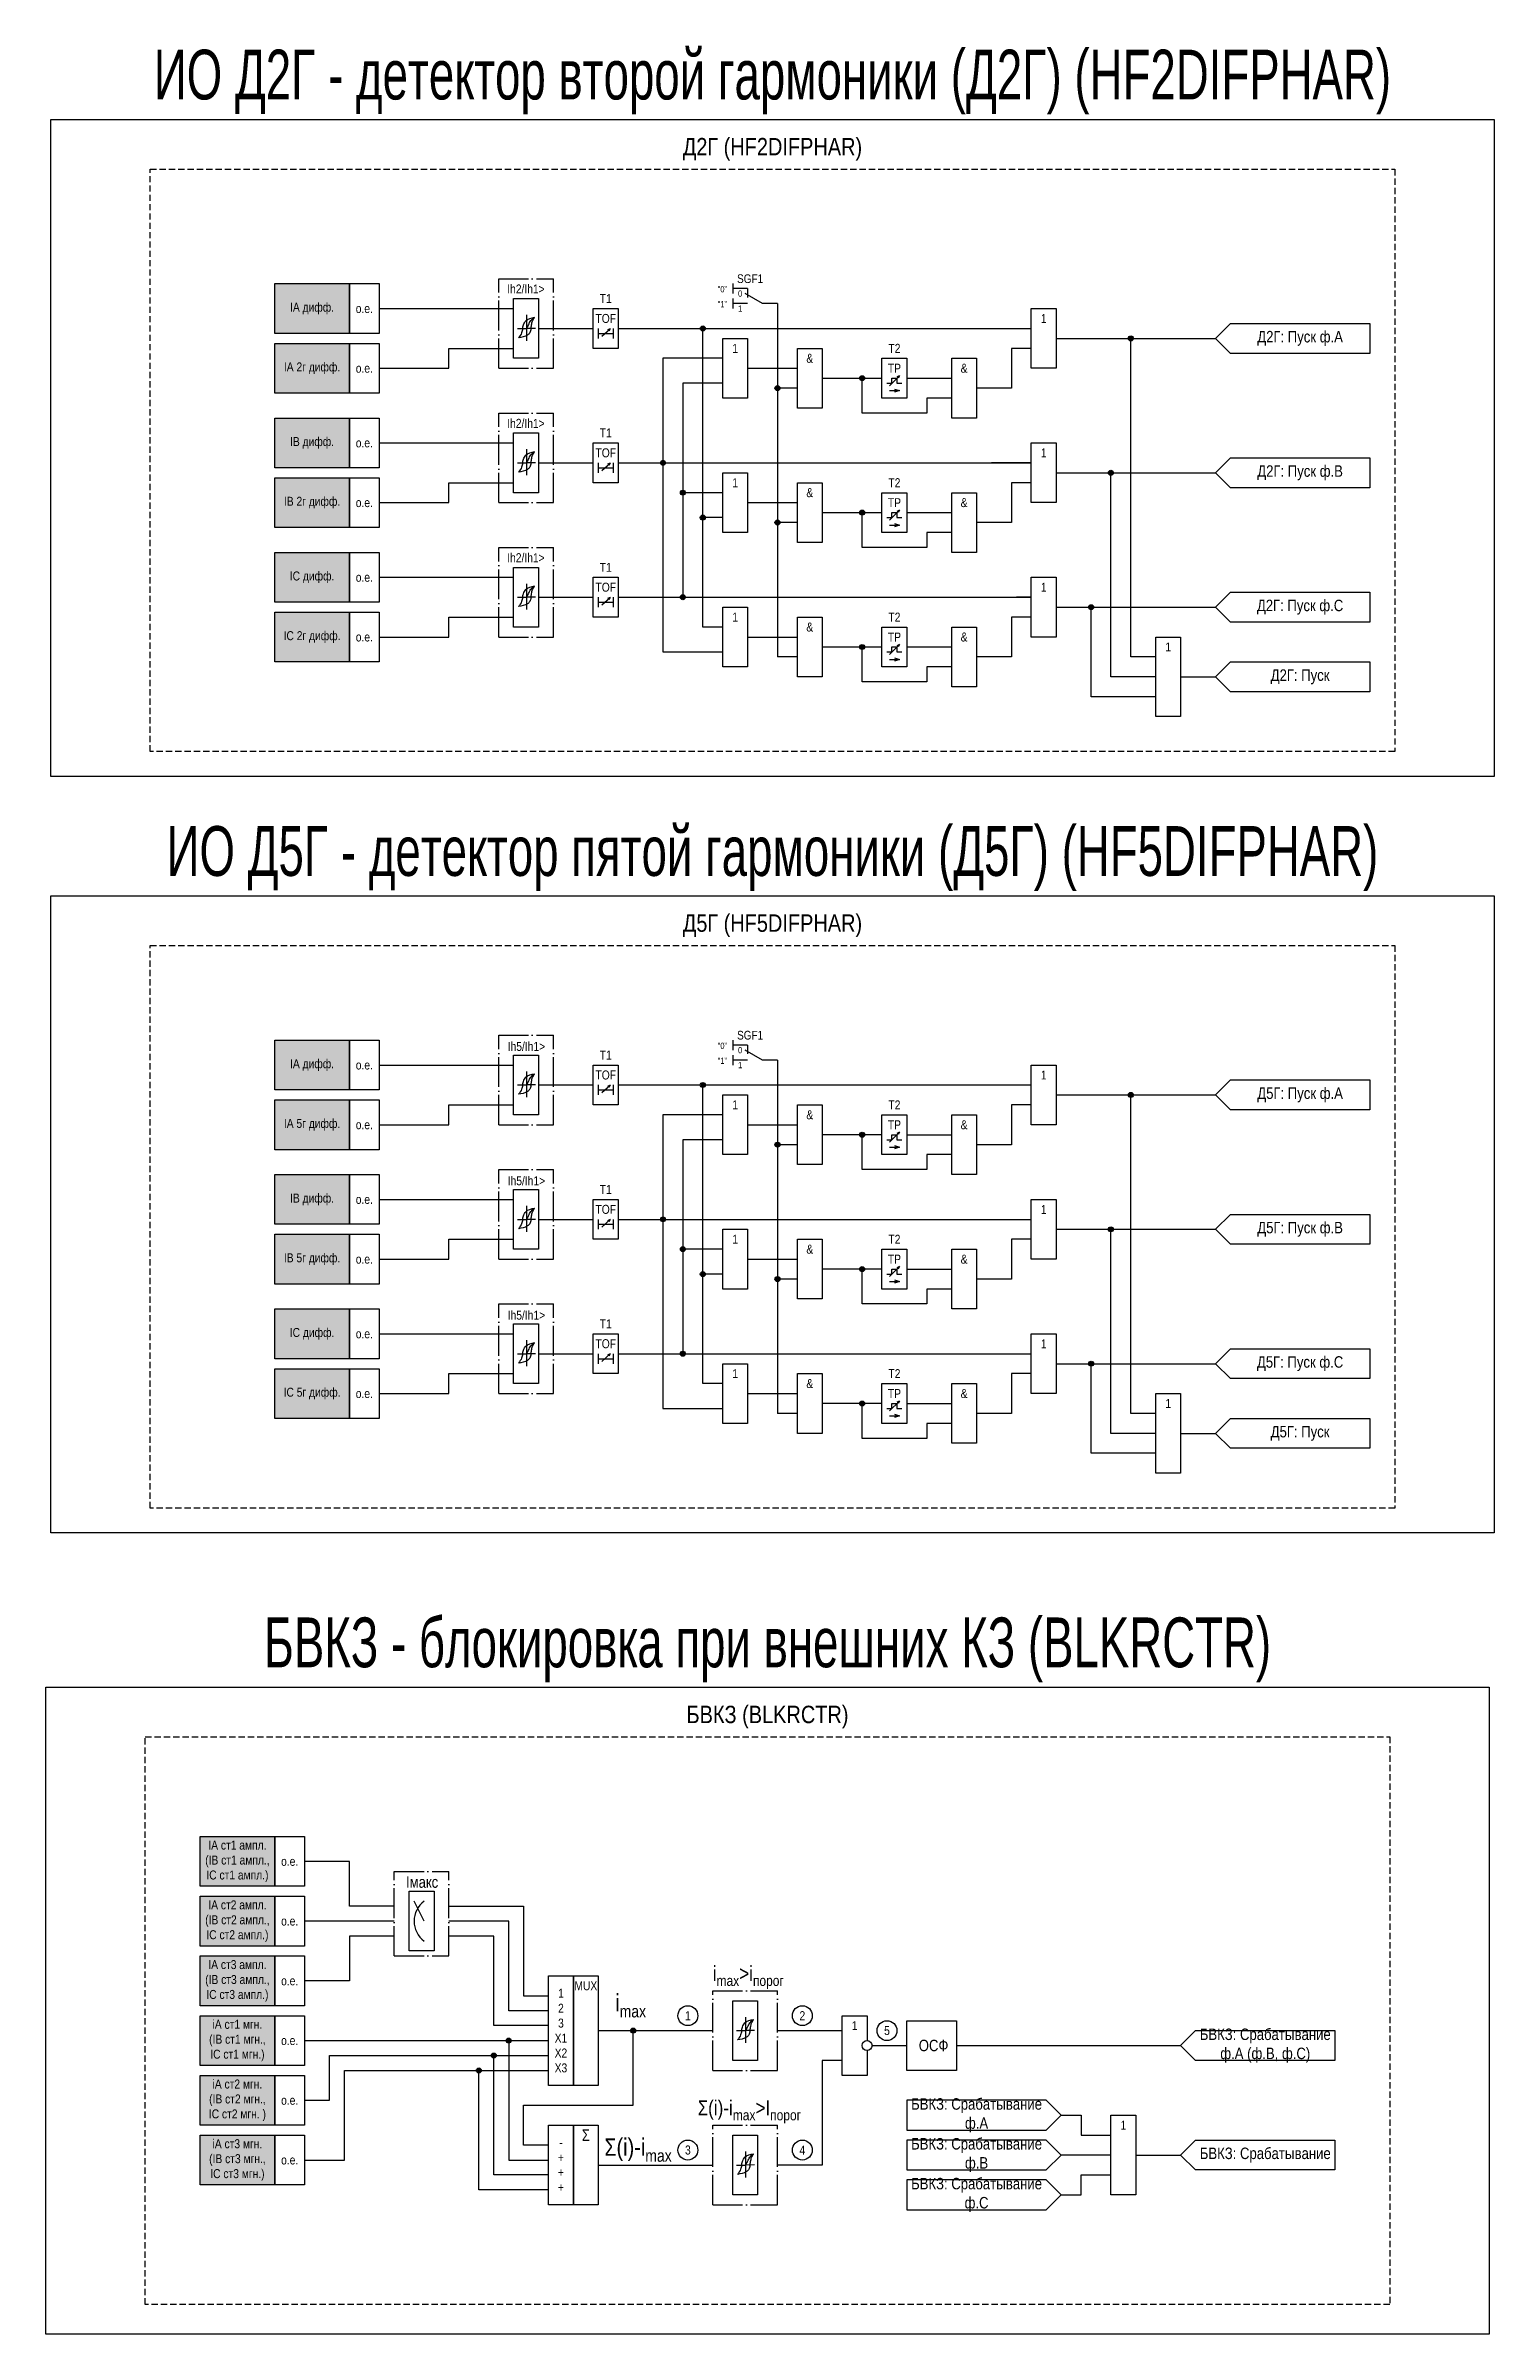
# Model space of a CAD drawing. Header units: millimetres. Extents: x 0 to 3543, y -1008 to 626.
# Drawn here: x 1712 to 2003, y -341 to 118.8 of the extents above; entities that cross this region are included whole.
import ezdxf
from ezdxf.enums import TextEntityAlignment as Align

# ---------------------------------------------------------------- set-up
doc = ezdxf.new("R2010")
doc.units = ezdxf.units.MM
doc.linetypes.add('ACAD_ISO04W100', pattern=[30, 24, -3, 0, -3])
doc.linetypes.add('штриховая2', pattern=[0.375, 0.25, -0.125])
doc.layers.add('Основная', color=7, linetype='Continuous')
doc.styles.add('1.8_Gost_RD', font='ARIALN.TTF', dxfattribs={"height": 1.8})
doc.styles.add('2.5_Gost_RD', font='ARIALN.TTF', dxfattribs={"height": 2.5})
doc.styles.add('3.5_Gost_RD', font='ARIALN.TTF', dxfattribs={"height": 3.5})
doc.styles.add('Вывод', font='ARIALN.TTF', dxfattribs={"height": 2.5})
doc.styles.add('Компонент', font='ARIALN.TTF', dxfattribs={"height": 3.5})

msp = doc.modelspace()

# ---------------------------------------------------------------- texts
at = {"color": 2, "ltscale": 100, "insert": (1858, 111.5), "char_height": 10, "width": 290, "attachment_point": 5, "style": '3.5_Gost_RD'}
msp.add_mtext('{\\W0.8;\\C3;ИО Д2Г - детектор второй гармоники (Д2Г) (HF2DIFPHAR)}', dxfattribs=at)
at = {"color": 30, "ltscale": 100, "attachment_point": 5, "style": '3.5_Gost_RD'}
for s, insert, char_height, width in [('\\pt108.5;Д2Г (HF2DIFPHAR)', (1858, 98), 3.5, 250), ('{\\W0.8;\\C3;ИО Д5Г - детектор пятой гармоники (Д5Г) (HF5DIFPHAR)}', (1858, -44.5), 10, 290), ('\\pt108.5;Д5Г (HF5DIFPHAR)', (1858, -58), 3.5, 250), ('{\\W0.8;\\C3;БВКЗ - блокировка при внешних КЗ (BLKRCTR)}', (1857, -203.5), 10, 290), ('\\pt108.5;БВКЗ (BLKRCTR)', (1857, -217), 3.5, 250)]:
    msp.add_mtext(s, dxfattribs=dict(at, insert=insert, char_height=char_height, width=width))
at = {"ltscale": 100, "char_height": 1.8, "attachment_point": 5, "style": '2.5_Gost_RD'}
for s, insert in [('Ih2/Ih1>', (1808.4681, 69.9188)), ('Ih2/Ih1>', (1808.4681, 42.9188)), ('Ih2/Ih1>', (1808.4681, 15.9188)), ('Ih5/Ih1>', (1808.561, -82.2658)), ('Ih5/Ih1>', (1808.561, -109.2658)), ('Ih5/Ih1>', (1808.561, -136.2658))]:
    msp.add_mtext(s, dxfattribs=dict(at, insert=insert))
at = {"ltscale": 100, "attachment_point": 5}
for s, insert, char_height, width, style in [('IA дифф.', (1765.5, 66), 1.8, 15, '1.8_Gost_RD'), ('о.е.', (1776, 66), 1.8, 6, '1.8_Gost_RD'), ('TOF', (1824.5, 64), 1.8, 5, '2.5_Gost_RD'), ('T1', (1824.5, 68), 1.8, 5, '2.5_Gost_RD'), ('IA 2г дифф.', (1765.5, 54), 1.8, 13.071594, '1.8_Gost_RD'), ('T2', (1882.5, 58), 1.8, 5, '2.5_Gost_RD'), ('о.е.', (1776, 54), 1.8, 6, '1.8_Gost_RD'), ('TP', (1882.5, 54), 1.8, 5, '2.5_Gost_RD'), ('T1', (1824.5, 41), 1.8, 5, '2.5_Gost_RD'), ('IB дифф.', (1765.5, 39), 1.8, 15, '1.8_Gost_RD'), ('о.е.', (1776, 39), 1.8, 6, '1.8_Gost_RD'), ('TOF', (1824.5, 37), 1.8, 5, '2.5_Gost_RD'), ('IB 2г дифф.', (1765.5, 27), 1.8, 13.071594, '1.8_Gost_RD'), ('TP', (1882.5, 27), 1.8, 5, '2.5_Gost_RD'), ('T2', (1882.5, 31), 1.8, 5, '2.5_Gost_RD'), ('о.е.', (1776, 27), 1.8, 6, '1.8_Gost_RD'), ('T1', (1824.5, 14), 1.8, 5, '2.5_Gost_RD'), ('IC дифф.', (1765.5, 12), 1.8, 15, '1.8_Gost_RD'), ('о.е.', (1776, 12), 1.8, 6, '1.8_Gost_RD'), ('TOF', (1824.5, 10), 1.8, 5, '2.5_Gost_RD'), ('T2', (1882.5, 4), 1.8, 5, '2.5_Gost_RD'), ('IC 2г дифф.', (1765.5, 0), 1.8, 13.593582, '1.8_Gost_RD'), ('о.е.', (1776, 0), 1.8, 6, '1.8_Gost_RD'), ('TP', (1882.5, 0), 1.8, 5, '2.5_Gost_RD'), ('IA дифф.', (1765.5, -86), 1.8, 15, '1.8_Gost_RD'), ('о.е.', (1776, -86), 1.8, 6, '1.8_Gost_RD'), ('TOF', (1824.5, -88), 1.8, 5, '2.5_Gost_RD'), ('T1', (1824.5, -84), 1.8, 5, '2.5_Gost_RD'), ('T2', (1882.5, -94), 1.8, 5, '2.5_Gost_RD'), ('IA 5г дифф.', (1765.5, -98), 1.8, 12.788138, '1.8_Gost_RD'), ('о.е.', (1776, -98), 1.8, 6, '1.8_Gost_RD'), ('TP', (1882.5, -98), 1.8, 5, '2.5_Gost_RD'), ('T1', (1824.5, -111), 1.8, 5, '2.5_Gost_RD'), ('IB дифф.', (1765.5, -113), 1.8, 15, '1.8_Gost_RD'), ('о.е.', (1776, -113), 1.8, 6, '1.8_Gost_RD'), ('TOF', (1824.5, -115), 1.8, 5, '2.5_Gost_RD'), ('IB 5г дифф.', (1765.5, -125), 1.8, 13.868226, '1.8_Gost_RD'), ('TP', (1882.5, -125), 1.8, 5, '2.5_Gost_RD'), ('T2', (1882.5, -121), 1.8, 5, '2.5_Gost_RD'), ('о.е.', (1776, -125), 1.8, 6, '1.8_Gost_RD'), ('T1', (1824.5, -138), 1.8, 5, '2.5_Gost_RD'), ('IC дифф.', (1765.5, -140), 1.8, 15, '1.8_Gost_RD'), ('о.е.', (1776, -140), 1.8, 6, '1.8_Gost_RD'), ('TOF', (1824.5, -142), 1.8, 5, '2.5_Gost_RD'), ('T2', (1882.5, -148), 1.8, 5, '2.5_Gost_RD'), ('IC 5г дифф.', (1765.5, -152), 1.8, 13.848856, '1.8_Gost_RD'), ('о.е.', (1776, -152), 1.8, 6, '1.8_Gost_RD'), ('TP', (1882.5, -152), 1.8, 5, '2.5_Gost_RD'), ('IA ст1 ампл.\\P(IB ст1 ампл., IC ст1 ампл.)', (1750.5, -246), 1.8, 15, '1.8_Gost_RD'), ('о.е.', (1761, -246), 1.8, 6, '1.8_Gost_RD'), ('IA ст2 ампл.\\P(IB ст2 ампл., IC ст2 ампл.)', (1750.5, -258), 1.8, 15, '1.8_Gost_RD'), ('о.е.', (1761, -258), 1.8, 6, '1.8_Gost_RD'), ('IA ст3 ампл.\\P(IB ст3 ампл., IC ст3 ампл.)', (1750.5, -270), 1.8, 15, '1.8_Gost_RD'), ('о.е.', (1761, -270), 1.8, 6, '1.8_Gost_RD'), ('MUX', (1820.5, -271), 1.8, 5, '2.5_Gost_RD'), ('2', (1815.5, -275.5), 1.8, 5, '2.5_Gost_RD'), ('1', (1815.5, -272.5), 1.8, 5, '2.5_Gost_RD'), ('\\A1;i{\\H0.7x;\\S^ max;}', (1829.5, -275), 3.5, 5, '2.5_Gost_RD'), ('iA ст1 мгн.\\P(IB ст1 мгн., \\PIC ст1 мгн.)', (1750.5, -282), 1.8, 15, '1.8_Gost_RD'), ('3', (1815.5, -278.5), 1.8, 5, '2.5_Gost_RD'), ('1', (1841, -277), 1.8, 4, '2.5_Gost_RD'), ('2', (1864, -277), 1.8, 4, '2.5_Gost_RD'), ('5', (1881, -280), 1.8, 4, '2.5_Gost_RD'), ('о.е.', (1761, -282), 1.8, 6, '1.8_Gost_RD'), ('X1', (1815.5, -281.5), 1.8, 5, '2.5_Gost_RD'), ('X2', (1815.5, -284.5), 1.8, 5, '2.5_Gost_RD'), (' ОСФ', (1890, -283), 2.3, 10, '2.5_Gost_RD'), ('X3', (1815.5, -287.5), 1.8, 5, '2.5_Gost_RD'), ('iA ст2 мгн.\\P(IB ст2 мгн., \\PIC ст2 мгн. )', (1750.5, -294), 1.8, 15, '1.8_Gost_RD'), ('о.е.', (1761, -294), 1.8, 6, '1.8_Gost_RD'), ('iA ст3 мгн.\\P(IB ст3 мгн.,\\PIC ст3 мгн.)', (1750.5, -306), 1.8, 15, '1.8_Gost_RD'), ('-', (1815.5, -302.5), 1.8, 5, '2.5_Gost_RD'), ('Σ', (1820.5, -301), 2.3, 5, '2.5_Gost_RD'), ('\\A1;Σ(i)-i{\\H0.7x;\\S^ max;}', (1831, -304), 3.5, 5, '2.5_Gost_RD'), ('3', (1841, -304), 1.8, 4, '2.5_Gost_RD'), ('4', (1864, -304), 1.8, 4, '2.5_Gost_RD'), ('о.е.', (1761, -306), 1.8, 6, '1.8_Gost_RD'), ('+', (1815.5, -305.5), 1.8, 5, '2.5_Gost_RD'), ('+', (1815.5, -308.5), 1.8, 5, '2.5_Gost_RD'), ('+', (1815.5, -311.5), 1.8, 5, '2.5_Gost_RD')]:
    msp.add_mtext(s, dxfattribs=dict(at, insert=insert, char_height=char_height, width=width, style=style))
at = {"color": 7, "ltscale": 100, "insert": (1783, -249), "char_height": 2.3, "attachment_point": 1, "style": '1.8_Gost_RD'}
msp.add_mtext_dynamic_manual_height_columns('\\pi1.36569;Iмакс', width=11, gutter_width=17.5, heights=[0], dxfattribs=at)
at = {"layer": 'Основная', "ltscale": 100, "char_height": 1.25, "attachment_point": 1, "style": '3.5_Gost_RD'}
for s, insert in [('"0"', (1847, 70.4962)), ('"1"', (1847, 67.4962)), ('"0"', (1847, -81.5038)), ('"1"', (1847, -84.5038))]:
    msp.add_mtext_dynamic_manual_height_columns(s, width=2, gutter_width=17.5, heights=[0], dxfattribs=dict(at, insert=insert))
at = {"layer": 'Основная', "ltscale": 100, "char_height": 1.8, "width": 5, "attachment_point": 5, "style": '2.5_Gost_RD'}
for s, insert in [('1', (1912.5, 64)), ('1', (1850.5, 58)), ('&', (1865.5, 56)), ('&', (1896.5, 54)), ('1', (1912.5, 37)), ('1', (1850.5, 31)), ('&', (1865.5, 29)), ('&', (1896.5, 27)), ('1', (1912.5, 10)), ('1', (1850.5, 4)), ('&', (1865.5, 2)), ('&', (1896.5, 0)), ('1', (1937.5, -2)), ('1', (1912.5, -88)), ('1', (1850.5, -94)), ('&', (1865.5, -96)), ('&', (1896.5, -98)), ('1', (1912.5, -115)), ('1', (1850.5, -121)), ('&', (1865.5, -123)), ('&', (1896.5, -125)), ('1', (1912.5, -142)), ('1', (1850.5, -148)), ('&', (1865.5, -150)), ('&', (1896.5, -152)), ('1', (1937.5, -154)), ('1', (1874.5, -279)), ('1', (1928.5, -299))]:
    msp.add_mtext(s, dxfattribs=dict(at, insert=insert))
at = {"layer": 'Основная', "color": 3, "ltscale": 100, "char_height": 2.3, "width": 28, "attachment_point": 5, "style": '2.5_Gost_RD'}
for s, insert in [('{\\C256;Д2Г: Пуск ф.А}', (1964, 60)), ('{\\C256;Д2Г: Пуск ф.В}', (1964, 33)), ('{\\C256;Д2Г: Пуск ф.С}', (1964, 6)), ('{\\C256;Д2Г: Пуск}', (1964, -8))]:
    msp.add_mtext(s, dxfattribs=dict(at, insert=insert))
at = {"layer": 'Основная', "color": 0, "ltscale": 100, "char_height": 2.3, "width": 28, "attachment_point": 5, "style": '2.5_Gost_RD'}
for s, insert in [('{\\C256;Д5Г: Пуск ф.А}', (1964, -92)), ('Д5Г: Пуск ф.B', (1964, -119)), ('{\\C256;Д5Г: Пуск ф.C}', (1964, -146)), ('{\\C256;Д5Г: Пуск}', (1964, -160)), ('{\\C256;БВКЗ: Срабатывание ф.А (ф.В, ф.С)}', (1957.0001, -283)), ('{\\C256;БВКЗ: Срабатывание ф.А}', (1899, -297)), ('{\\C256;БВКЗ: Срабатывание ф.В}', (1899, -305)), ('{\\C256;БВКЗ: Срабатывание}', (1957, -305)), ('{\\C256;БВКЗ: Срабатывание ф.С}', (1899, -313))]:
    msp.add_mtext(s, dxfattribs=dict(at, insert=insert))
at = {"layer": 'Основная', "color": 7, "ltscale": 100, "char_height": 3, "attachment_point": 1, "style": '1.8_Gost_RD'}
for s, insert in [('\\A1;{\\C256;i\\H0.7x;\\S^ max;\\H1.42857x;>i\\H0.7x;\\S^ порог;}', (1846, -267)), ('\\A1;{\\C256;Σ(i)-i\\H0.7x;\\S^ max;\\H1.42857x;>I\\H0.7x;\\S^ порог;}', (1843, -294))]:
    msp.add_mtext_dynamic_manual_height_columns(s, width=4, gutter_width=17.5, heights=[0], dxfattribs=dict(at, insert=insert))

# ---------------------------------------------------------------- blocks, each defined once
blk = doc.blocks.new('*U898')
at = {"layer": 'Основная', "linetype": 'ACAD_ISO04W100', "ltscale": 0.25}
for p, q in [((0, 0), (11, 0)), ((0, -18), (0, 0)), ((11, -18), (11, 0)), ((0, -18), (11, -18))]:
    blk.add_line(p, q, dxfattribs=at)
at = {"layer": 'Основная', "style": 'Компонент'}
blk.add_attdef('ОУ', text='', height=3.5, dxfattribs=at).set_placement((11, 0), align=Align.MIDDLE_CENTER)
blk = doc.blocks.new('Точка')
at = {"ltscale": 100}
h = blk.add_hatch(color=256, dxfattribs=at)
h.dxf.hatch_style = 1
edge = h.paths.add_edge_path()
edge.add_arc((0, 0), 0.5, 0, 360)
blk.add_circle((0, 0), 0.5, dxfattribs=at)
blk = doc.blocks.new('*U892')
at = {"layer": 'Основная', "linetype": 'ACAD_ISO04W100', "ltscale": 0.25}
for p, q in [((0, 0), (11, 0)), ((0, -17), (0, 0)), ((11, -17), (11, 0)), ((0, -17), (11, -17))]:
    blk.add_line(p, q, dxfattribs=at)
at = {"layer": 'Основная', "style": 'Компонент'}
blk.add_attdef('ОУ', text='', height=3.5, dxfattribs=at).set_placement((11, 0), align=Align.MIDDLE_CENTER)
blk = doc.blocks.new('*U1026')
at = {"layer": 'Основная', "linetype": 'ACAD_ISO04W100', "ltscale": 0.25}
for p, q in [((0, 0), (13, 0)), ((0, -16), (0, 0)), ((13, -16), (13, 0)), ((0, -16), (13, -16))]:
    blk.add_line(p, q, dxfattribs=at)
at = {"layer": 'Основная', "style": 'Компонент'}
blk.add_attdef('ОУ', text='', height=3.5, dxfattribs=at).set_placement((11, -1), align=Align.MIDDLE_CENTER)
blk = doc.blocks.new('*U1025')
at = {"layer": 'Основная', "linetype": 'ACAD_ISO04W100', "ltscale": 0.25}
for p, q in [((0, 0), (13, 0)), ((0, -16), (0, 0)), ((13, -16), (13, 0)), ((0, -16), (13, -16))]:
    blk.add_line(p, q, dxfattribs=at)
at = {"layer": 'Основная', "style": 'Компонент'}
blk.add_attdef('ОУ', text='', height=3.5, dxfattribs=at).set_placement((13, -2), align=Align.MIDDLE_CENTER)
blk = doc.blocks.new('*U958')
at = {"layer": 'Основная', "color": 0}
blk.add_line((0, 0), (7, 4), dxfattribs=at)
at = {"layer": 'Основная', "ltscale": 0.35}
blk.add_line((6, 6), (6, 2.5), dxfattribs=at)
blk = doc.blocks.new('*U1016')
at = {"layer": 'Основная', "color": 0}
for p, q in [((-3, 6), (-9, 6)), ((-3, 0), (-9, 0)), ((9, 0), (3, 0))]:
    blk.add_line(p, q, dxfattribs=at)
at = {"layer": 'Основная', "ltscale": 0.25, "xscale": -1}
blk.add_blockref('*U958', (3, 0), dxfattribs=at)
at = {"layer": 'Основная'}
for tag, height, style, p in [('ОУ', 3.5, 'Компонент', (-2, 10)), ('В1', 2.5, 'Вывод', (-13, 6)), ('В2', 2.5, 'Вывод', (-6, 4)), ('В3', 2.5, 'Вывод', (-6, -2))]:
    blk.add_attdef(tag, text='', height=height, dxfattribs=dict(at, style=style)).set_placement(p, align=Align.MIDDLE_CENTER)

# ---------------------------------------------------------------- hatches: boundary and pattern name
at = {"ltscale": 100, "true_color": 0xf7941d}
h = msp.add_hatch(color=30, dxfattribs=at)
h.dxf.hatch_style = 1
h.paths.add_polyline_path([(1758, 71), (1773, 71), (1773, 61), (1758, 61)])
h = msp.add_hatch(color=30, dxfattribs=at)
h.dxf.hatch_style = 1
h.paths.add_polyline_path([(1758, 59), (1773, 59), (1773, 49), (1758, 49)])
h = msp.add_hatch(color=30, dxfattribs=at)
h.dxf.hatch_style = 1
h.paths.add_polyline_path([(1758, 44), (1773, 44), (1773, 34), (1758, 34)])
h = msp.add_hatch(color=30, dxfattribs=at)
h.dxf.hatch_style = 1
h.paths.add_polyline_path([(1758, 32), (1773, 32), (1773, 22), (1758, 22)])
h = msp.add_hatch(color=30, dxfattribs=at)
h.dxf.hatch_style = 1
h.paths.add_polyline_path([(1758, 17), (1773, 17), (1773, 7), (1758, 7)])
h = msp.add_hatch(color=30, dxfattribs=at)
h.dxf.hatch_style = 1
h.paths.add_polyline_path([(1758, 5), (1773, 5), (1773, -5), (1758, -5)])
h = msp.add_hatch(color=30, dxfattribs=at)
h.dxf.hatch_style = 1
h.paths.add_polyline_path([(1758, -81), (1773, -81), (1773, -91), (1758, -91)])
h = msp.add_hatch(color=30, dxfattribs=at)
h.dxf.hatch_style = 1
h.paths.add_polyline_path([(1758, -93), (1773, -93), (1773, -103), (1758, -103)])
h = msp.add_hatch(color=30, dxfattribs=at)
h.dxf.hatch_style = 1
h.paths.add_polyline_path([(1758, -108), (1773, -108), (1773, -118), (1758, -118)])
h = msp.add_hatch(color=30, dxfattribs=at)
h.dxf.hatch_style = 1
h.paths.add_polyline_path([(1758, -120), (1773, -120), (1773, -130), (1758, -130)])
h = msp.add_hatch(color=30, dxfattribs=at)
h.dxf.hatch_style = 1
h.paths.add_polyline_path([(1758, -135), (1773, -135), (1773, -145), (1758, -145)])
h = msp.add_hatch(color=30, dxfattribs=at)
h.dxf.hatch_style = 1
h.paths.add_polyline_path([(1758, -147), (1773, -147), (1773, -157), (1758, -157)])
h = msp.add_hatch(color=30, dxfattribs=at)
h.dxf.hatch_style = 1
h.paths.add_polyline_path([(1743, -241), (1758, -241), (1758, -251), (1743, -251)])
h = msp.add_hatch(color=30, dxfattribs=at)
h.dxf.hatch_style = 1
h.paths.add_polyline_path([(1743, -253), (1758, -253), (1758, -263), (1743, -263)])
h = msp.add_hatch(color=30, dxfattribs=at)
h.dxf.hatch_style = 1
h.paths.add_polyline_path([(1743, -265), (1758, -265), (1758, -275), (1743, -275)])
h = msp.add_hatch(color=30, dxfattribs=at)
h.dxf.hatch_style = 1
h.paths.add_polyline_path([(1743, -277), (1758, -277), (1758, -287), (1743, -287)])
h = msp.add_hatch(color=30, dxfattribs=at)
h.dxf.hatch_style = 1
h.paths.add_polyline_path([(1743, -289), (1758, -289), (1758, -299), (1743, -299)])
h = msp.add_hatch(color=30, dxfattribs=at)
h.dxf.hatch_style = 1
h.paths.add_polyline_path([(1743, -301), (1758, -301), (1758, -311), (1743, -311)])

# ---------------------------------------------------------------- linework, layer by layer
at = {"ltscale": 100}
for p, q in [((1859, 67), (1859, -4)), ((1881.5, 50.5), (1883.5, 52.5)), ((1883.5, 52.5), (1882.9915, 52.2478)), ((1883.5, 52.5), (1883.2602, 52.0192)), ((1885, 52), (1894, 52)), ((1881.5, 49.5), (1883.5, 49.5)), ((1881.5, 23.5), (1883.5, 25.5)), ((1883.5, 25.5), (1882.9915, 25.2478)), ((1883.5, 25.5), (1883.2602, 25.0192)), ((1885, 25), (1894, 25)), ((1881.5, 22.5), (1883.5, 22.5)), ((1881.5, -3.5), (1883.5, -1.5)), ((1881.5, -4.5), (1883.5, -4.5)), ((1883.5, -1.5), (1882.9915, -1.7522)), ((1883.5, -1.5), (1883.2602, -1.9808)), ((1885, -2), (1894, -2)), ((1859, -85), (1859, -156)), ((1880, -100), (1868, -100)), ((1881.5, -101.5), (1883.5, -99.5)), ((1883.5, -99.5), (1882.9915, -99.7522)), ((1883.5, -99.5), (1883.2602, -99.9808)), ((1885, -100), (1894, -100)), ((1881.5, -102.5), (1883.5, -102.5)), ((1880, -127), (1868, -127)), ((1881.5, -128.5), (1883.5, -126.5)), ((1883.5, -126.5), (1882.9915, -126.7522)), ((1883.5, -126.5), (1883.2602, -126.9808)), ((1885, -127), (1894, -127)), ((1881.5, -129.5), (1883.5, -129.5)), ((1880, -154), (1868, -154)), ((1881.5, -155.5), (1883.5, -153.5)), ((1883.5, -153.5), (1882.9915, -153.7522)), ((1883.5, -153.5), (1883.2602, -153.9808)), ((1885, -154), (1894, -154)), ((1881.5, -156.5), (1883.5, -156.5))]:
    msp.add_line(p, q, dxfattribs=at)
at = {"color": 7, "ltscale": 100}
for p, q in [((1823.7027, 60.463), (1825.3736, 61.9489)), ((1825.3736, 61.9489), (1824.8516, 61.7261)), ((1825.3736, 61.9489), (1825.1068, 61.4826)), ((1823.7027, 33.463), (1825.3736, 34.9489)), ((1825.3736, 34.9489), (1824.8516, 34.7261)), ((1825.3736, 34.9489), (1825.1068, 34.4826)), ((1823.7027, 6.463), (1825.3736, 7.9489)), ((1825.3736, 7.9489), (1824.8516, 7.7261)), ((1825.3736, 7.9489), (1825.1068, 7.4826)), ((1823.7027, -91.537), (1825.3736, -90.0511)), ((1825.3736, -90.0511), (1824.8516, -90.2739)), ((1825.3736, -90.0511), (1825.1068, -90.5174)), ((1823.7027, -118.537), (1825.3736, -117.0511)), ((1825.3736, -117.0511), (1824.8516, -117.2739)), ((1825.3736, -117.0511), (1825.1068, -117.5174)), ((1823.7027, -145.537), (1825.3736, -144.0511)), ((1825.3736, -144.0511), (1824.8516, -144.2739)), ((1825.3736, -144.0511), (1825.1068, -144.5174)), ((1788, -258), (1786, -254))]:
    msp.add_line(p, q, dxfattribs=at)
at = {"ltscale": 100}
for points in [[(1713, 104), (2003, 104), (2003, -28), (1713, -28)], [(1758, 71), (1773, 71), (1773, 61), (1758, 61)], [(1773, 71), (1779, 71), (1779, 61), (1773, 61)], [(1822, 66), (1827, 66), (1827, 58), (1822, 58)], [(1758, 59), (1773, 59), (1773, 49), (1758, 49)], [(1773, 59), (1779, 59), (1779, 49), (1773, 49)], [(1880, 56), (1885, 56), (1885, 48), (1880, 48)], [(1758, 44), (1773, 44), (1773, 34), (1758, 34)], [(1773, 44), (1779, 44), (1779, 34), (1773, 34)], [(1822, 39), (1827, 39), (1827, 31), (1822, 31)], [(1758, 32), (1773, 32), (1773, 22), (1758, 22)], [(1773, 32), (1779, 32), (1779, 22), (1773, 22)], [(1880, 29), (1885, 29), (1885, 21), (1880, 21)], [(1758, 17), (1773, 17), (1773, 7), (1758, 7)], [(1773, 17), (1779, 17), (1779, 7), (1773, 7)], [(1822, 12), (1827, 12), (1827, 4), (1822, 4)], [(1758, 5), (1773, 5), (1773, -5), (1758, -5)], [(1773, 5), (1779, 5), (1779, -5), (1773, -5)], [(1880, 2), (1885, 2), (1885, -6), (1880, -6)], [(1935, 0), (1940, 0), (1940, -16), (1935, -16)], [(1713, -52), (2003, -52), (2003, -180), (1713, -180)], [(1758, -81), (1773, -81), (1773, -91), (1758, -91)], [(1773, -81), (1779, -81), (1779, -91), (1773, -91)], [(1822, -86), (1827, -86), (1827, -94), (1822, -94)], [(1758, -93), (1773, -93), (1773, -103), (1758, -103)], [(1773, -93), (1779, -93), (1779, -103), (1773, -103)], [(1880, -96), (1885, -96), (1885, -104), (1880, -104)], [(1758, -108), (1773, -108), (1773, -118), (1758, -118)], [(1773, -108), (1779, -108), (1779, -118), (1773, -118)], [(1822, -113), (1827, -113), (1827, -121), (1822, -121)], [(1758, -120), (1773, -120), (1773, -130), (1758, -130)], [(1773, -120), (1779, -120), (1779, -130), (1773, -130)], [(1880, -123), (1885, -123), (1885, -131), (1880, -131)], [(1758, -135), (1773, -135), (1773, -145), (1758, -145)], [(1773, -135), (1779, -135), (1779, -145), (1773, -145)], [(1822, -140), (1827, -140), (1827, -148), (1822, -148)], [(1758, -147), (1773, -147), (1773, -157), (1758, -157)], [(1773, -147), (1779, -147), (1779, -157), (1773, -157)], [(1880, -150), (1885, -150), (1885, -158), (1880, -158)], [(1935, -152), (1940, -152), (1940, -168), (1935, -168)], [(1712, -211), (2002, -211), (2002, -341), (1712, -341)], [(1743, -241), (1758, -241), (1758, -251), (1743, -251)], [(1758, -241), (1764, -241), (1764, -251), (1758, -251)], [(1785, -252), (1790, -252), (1790, -264), (1785, -264)], [(1743, -253), (1758, -253), (1758, -263), (1743, -263)], [(1758, -253), (1764, -253), (1764, -263), (1758, -263)], [(1743, -265), (1758, -265), (1758, -275), (1743, -275)], [(1758, -265), (1764, -265), (1764, -275), (1758, -275)], [(1813, -269), (1818, -269), (1818, -291), (1813, -291)], [(1818, -269), (1823, -269), (1823, -291), (1818, -291)], [(1743, -277), (1758, -277), (1758, -287), (1743, -287)], [(1758, -277), (1764, -277), (1764, -287), (1758, -287)], [(1885, -278), (1895, -278), (1895, -288), (1885, -288)], [(1743, -289), (1758, -289), (1758, -299), (1743, -299)], [(1758, -289), (1764, -289), (1764, -299), (1758, -299)], [(1926, -297), (1931, -297), (1931, -313), (1926, -313)], [(1743, -301), (1758, -301), (1758, -311), (1743, -311)], [(1758, -301), (1764, -301), (1764, -311), (1758, -311)], [(1813, -299), (1818, -299), (1818, -315), (1813, -315)], [(1818, -299), (1823, -299), (1823, -315), (1818, -315)]]:
    msp.add_lwpolyline(points, close=True, dxfattribs=at)
for points in [[(1823, 62), (1823, 60)], [(1823, 61), (1826, 61)], [(1826, 62), (1826, 60)], [(1827, 62), (1910, 62)], [(1848, 2), (1844, 2), (1844, 62)], [(1915, 60), (1946.9999, 60)], [(1935, -4), (1930, -4), (1930, 60)], [(1779, 54), (1793, 54), (1793, 58), (1806, 58)], [(1848, 56), (1836, 56), (1836, -3), (1848, -3)], [(1910, 58), (1906, 58), (1906, 50), (1899, 50)], [(1848, 51), (1840, 51), (1840, 8)], [(1853, 54), (1863, 54)], [(1868, 52), (1880, 52)], [(1894, 48), (1889, 48), (1889, 45), (1876, 45), (1876, 52)], [(1863, 50), (1859, 50)], [(1882.5, 49.8333), (1883.5, 49.5), (1882.5, 49.1667)], [(1823, 35), (1823, 33)], [(1823, 34), (1826, 34)], [(1826, 35), (1826, 33)], [(1827, 35), (1910, 35)], [(1910, 35), (1902, 35)], [(1915, 33), (1946.9999, 33)], [(1935, -8), (1926, -8), (1926, 33)], [(1779, 27), (1793, 27), (1793, 31), (1806, 31)], [(1848, 29), (1840, 29)], [(1910, 31), (1906, 31), (1906, 23), (1899, 23)], [(1910, 31), (1906, 31)], [(1848, 24), (1844, 24)], [(1853, 27), (1863, 27)], [(1863, 23), (1859, 23)], [(1868, 25), (1880, 25)], [(1894, 21), (1889, 21), (1889, 18), (1876, 18), (1876, 25)], [(1882.5, 22.8333), (1883.5, 22.5), (1882.5, 22.1667)], [(1823, 8), (1823, 6)], [(1823, 7), (1826, 7)], [(1826, 8), (1826, 6)], [(1827, 8), (1910, 8)], [(1910, 8), (1907, 8)], [(1915, 6), (1946.9999, 6)], [(1935, -12), (1922, -12), (1922, 6)], [(1779, 0), (1793, 0), (1793, 4), (1806, 4)], [(1848, 2), (1845, 2)], [(1853, 0), (1863, 0)], [(1910, 4), (1906, 4), (1906, -4), (1899, -4)], [(1863, -4), (1859, -4)], [(1868, -2), (1880, -2)], [(1894, -6), (1889, -6), (1889, -9), (1876, -9), (1876, -2)], [(1882.5, -4.1667), (1883.5, -4.5), (1882.5, -4.8333)], [(1940, -8), (1946.9999, -8)], [(1823, -90), (1823, -92)], [(1823, -91), (1826, -91)], [(1826, -90), (1826, -92)], [(1827, -90), (1910, -90)], [(1848, -150), (1844, -150), (1844, -90)], [(1779, -98), (1793, -98), (1793, -94), (1806, -94)], [(1848, -96), (1836, -96), (1836, -155), (1848, -155)], [(1910, -94), (1906, -94), (1906, -102), (1899, -102)], [(1915, -92), (1946.9999, -92)], [(1935, -156), (1930, -156), (1930, -92)], [(1848, -101), (1840, -101), (1840, -144)], [(1853, -98), (1863, -98)], [(1894, -104), (1889, -104), (1889, -107), (1876, -107), (1876, -100)], [(1863, -102), (1859, -102)], [(1882.5, -102.1667), (1883.5, -102.5), (1882.5, -102.8333)], [(1823, -117), (1823, -119)], [(1823, -118), (1826, -118)], [(1826, -117), (1826, -119)], [(1827, -117), (1910, -117)], [(1915, -119), (1946.9999, -119)], [(1935, -160), (1926, -160), (1926, -119)], [(1779, -125), (1793, -125), (1793, -121), (1806, -121)], [(1848, -123), (1840, -123)], [(1910, -121), (1906, -121), (1906, -129), (1899, -129)], [(1848, -128), (1844, -128)], [(1853, -125), (1863, -125)], [(1894, -131), (1889, -131), (1889, -134), (1876, -134), (1876, -127)], [(1863, -129), (1859, -129)], [(1882.5, -129.1667), (1883.5, -129.5), (1882.5, -129.8333)], [(1823, -144), (1823, -146)], [(1823, -145), (1826, -145)], [(1826, -144), (1826, -146)], [(1827, -144), (1910, -144)], [(1915, -146), (1946.9999, -146)], [(1935, -164), (1922, -164), (1922, -146)], [(1779, -152), (1793, -152), (1793, -148), (1806, -148)], [(1848, -150), (1845, -150)], [(1910, -148), (1906, -148), (1906, -156), (1899, -156)], [(1853, -152), (1863, -152)], [(1863, -156), (1859, -156)], [(1894, -158), (1889, -158), (1889, -161), (1876, -161), (1876, -154)], [(1882.5, -156.1667), (1883.5, -156.5), (1882.5, -156.8333)], [(1940, -160), (1946.9999, -160)], [(1782, -255), (1773, -255), (1773, -246), (1764, -246)], [(1793, -255), (1808, -255), (1808, -273), (1813, -273)], [(1782, -258), (1769, -258), (1769, -258), (1764, -258)], [(1782, -261), (1773, -261), (1773, -270), (1764, -270)], [(1813, -276), (1805, -276), (1805, -258), (1793, -258)], [(1813, -279), (1802, -279), (1802, -261), (1793, -261)], [(1813, -303), (1808, -303), (1808, -295), (1830, -295), (1830, -280)], [(1823, -280), (1846, -280)], [(1859, -280), (1872, -280)], [(1764, -282), (1813, -282)], [(1764, -294), (1769, -294), (1769, -285), (1813, -285)], [(1813, -309), (1802, -309), (1802, -285)], [(1805, -282), (1805, -306), (1813, -306)], [(1878, -283), (1885, -283)], [(1895, -283), (1940, -283)], [(1764, -306), (1772, -306), (1772, -288), (1813, -288)], [(1813, -312), (1799, -312), (1799, -288)], [(1872, -286), (1868, -286), (1868, -307), (1859, -307)], [(1916, -297), (1920, -297), (1920, -301), (1926, -301)], [(1823, -307), (1846, -307)], [(1926, -305), (1916, -305)], [(1931, -305), (1940, -305)], [(1916, -313), (1920, -313), (1920, -309), (1926, -309)]]:
    msp.add_lwpolyline(points, dxfattribs=at)
at = {"color": 7, "ltscale": 100}
for points in [[(1881, 51), (1882, 51), (1882, 52), (1883, 52), (1883, 51), (1884, 51)], [(1881, 24), (1882, 24), (1882, 25), (1883, 25), (1883, 24), (1884, 24)], [(1881, -3), (1882, -3), (1882, -2), (1883, -2), (1883, -3), (1884, -3)], [(1881, -101), (1882, -101), (1882, -100), (1883, -100), (1883, -101), (1884, -101)], [(1881, -128), (1882, -128), (1882, -127), (1883, -127), (1883, -128), (1884, -128)], [(1881, -155), (1882, -155), (1882, -154), (1883, -154), (1883, -155), (1884, -155)]]:
    msp.add_lwpolyline(points, dxfattribs=at)
at = {"ltscale": 100}
for centre in [(1841, -277), (1864, -277), (1881, -280), (1841, -304), (1864, -304)]:
    msp.add_circle(centre, 2, dxfattribs=at)
at = {"color": 7, "ltscale": 100}
msp.add_arc((1791, -258), 5, 126.869898, 233.130102, dxfattribs=at)
at = {"layer": 'Основная', "ltscale": 100}
for p, q in [((1850, 71), (1850, 69)), ((1806, 66.5), (1806, 68)), ((1806, 68), (1811, 68)), ((1806, 59), (1806, 67)), ((1811, 68), (1811, 62)), ((1850, 68), (1850, 66)), ((1811, 62), (1822, 62)), ((1811, 62), (1811, 56)), ((1806, 56), (1806, 59)), ((1811, 56), (1806, 56)), ((1806, 39.5), (1806, 41)), ((1806, 41), (1811, 41)), ((1806, 32), (1806, 40)), ((1811, 41), (1811, 35)), ((1811, 35), (1822, 35)), ((1811, 35), (1811, 29)), ((1806, 29), (1806, 32)), ((1811, 29), (1806, 29)), ((1806, 12.5), (1806, 14)), ((1806, 14), (1811, 14)), ((1811, 14), (1811, 8)), ((1806, 5), (1806, 13)), ((1806, 2), (1806, 5)), ((1811, 8), (1822, 8)), ((1811, 8), (1811, 2)), ((1811, 2), (1806, 2)), ((1850, -81), (1850, -83)), ((1806, -85.5), (1806, -84)), ((1806, -84), (1811, -84)), ((1806, -93), (1806, -85)), ((1811, -84), (1811, -90)), ((1850, -84), (1850, -86)), ((1811, -90), (1822, -90)), ((1811, -90), (1811, -96)), ((1806, -96), (1806, -93)), ((1811, -96), (1806, -96)), ((1806, -112.5), (1806, -111)), ((1806, -111), (1811, -111)), ((1806, -120), (1806, -112)), ((1811, -111), (1811, -117)), ((1811, -117), (1822, -117)), ((1811, -117), (1811, -123)), ((1806, -123), (1806, -120)), ((1811, -123), (1806, -123)), ((1806, -139.5), (1806, -138)), ((1806, -138), (1811, -138)), ((1806, -147), (1806, -139)), ((1811, -138), (1811, -144)), ((1806, -150), (1806, -147)), ((1811, -144), (1822, -144)), ((1811, -144), (1811, -150)), ((1811, -150), (1806, -150)), ((1850, -275.5), (1850, -274)), ((1850, -274), (1855, -274)), ((1850, -283), (1850, -275)), ((1855, -274), (1855, -280)), ((1855, -280), (1855, -286)), ((1850, -286), (1850, -283)), ((1855, -286), (1850, -286)), ((1850, -302.5), (1850, -301)), ((1850, -301), (1855, -301)), ((1850, -310), (1850, -302)), ((1855, -301), (1855, -307)), ((1855, -307), (1855, -313)), ((1850, -313), (1850, -310)), ((1855, -313), (1850, -313))]:
    msp.add_line(p, q, dxfattribs=at)
at = {"layer": 'Основная', "color": 7, "ltscale": 100}
for p, q in [((1779, 66), (1806, 66)), ((1806.7865, 62.0009), (1808.6014, 62.0009)), ((1810.4163, 62.0028), (1808.6014, 62.0009)), ((1779, 39), (1806, 39)), ((1806.7865, 35.0009), (1808.6014, 35.0009)), ((1810.4163, 35.0028), (1808.6014, 35.0009)), ((1779, 12), (1806, 12)), ((1806.7865, 8.0009), (1808.6014, 8.0009)), ((1810.4163, 8.0028), (1808.6014, 8.0009)), ((1779, -86), (1806, -86)), ((1806.7865, -89.9991), (1808.6014, -89.9991)), ((1810.4163, -89.9972), (1808.6014, -89.9991)), ((1779, -113), (1806, -113)), ((1806.7865, -116.9991), (1808.6014, -116.9991)), ((1810.4163, -116.9972), (1808.6014, -116.9991)), ((1779, -140), (1806, -140)), ((1806.7865, -143.9991), (1808.6014, -143.9991)), ((1810.4163, -143.9972), (1808.6014, -143.9991)), ((1850.7865, -279.9991), (1852.6014, -279.9991)), ((1854.4163, -279.9972), (1852.6014, -279.9991)), ((1850.7865, -306.9991), (1852.6014, -306.9991)), ((1854.4163, -306.9972), (1852.6014, -306.9991))]:
    msp.add_line(p, q, dxfattribs=at)
at = {"layer": 'Основная'}
for p, q in [((1808.6, 64.72), (1808.6, 59.52)), ((1808.6, 37.72), (1808.6, 32.52)), ((1808.6, 10.72), (1808.6, 5.52)), ((1808.6, -87.28), (1808.6, -92.48)), ((1808.6, -114.28), (1808.6, -119.48)), ((1808.6, -141.28), (1808.6, -146.48)), ((1852.6, -277.28), (1852.6, -282.48)), ((1852.6, -304.28), (1852.6, -309.48))]:
    msp.add_line(p, q, dxfattribs=at)
at = {"layer": 'Основная', "linetype": 'штриховая2', "ltscale": 5}
for points in [[(1733, 94), (1983, 94), (1983, -23), (1733, -23)], [(1733, -62), (1983, -62), (1983, -175), (1733, -175)], [(1732, -221), (1982, -221), (1982, -335), (1732, -335)]]:
    msp.add_lwpolyline(points, close=True, dxfattribs=at)
at = {"layer": 'Основная', "ltscale": 100}
for points in [[(1910, 66), (1915, 66), (1915, 54), (1910, 54)], [(1848, 60), (1853, 60), (1853, 48), (1848, 48)], [(1977.9999, 63), (1977.9999, 57), (1949.9999, 57), (1946.9999, 60), (1949.9999, 63)], [(1863, 58), (1868, 58), (1868, 46), (1863, 46)], [(1894, 56), (1899, 56), (1899, 44), (1894, 44)], [(1910, 39), (1915, 39), (1915, 27), (1910, 27)], [(1848, 33), (1853, 33), (1853, 21), (1848, 21)], [(1977.9999, 36), (1977.9999, 30), (1949.9999, 30), (1946.9999, 33), (1949.9999, 36)], [(1863, 31), (1868, 31), (1868, 19), (1863, 19)], [(1894, 29), (1899, 29), (1899, 17), (1894, 17)], [(1910, 12), (1915, 12), (1915, 0), (1910, 0)], [(1848, 6), (1853, 6), (1853, -6), (1848, -6)], [(1977.9999, 9), (1977.9999, 3), (1949.9999, 3), (1946.9999, 6), (1949.9999, 9)], [(1863, 4), (1868, 4), (1868, -8), (1863, -8)], [(1894, 2), (1899, 2), (1899, -10), (1894, -10)], [(1977.9999, -5), (1977.9999, -11), (1949.9999, -11), (1946.9999, -8), (1949.9999, -5)], [(1910, -86), (1915, -86), (1915, -98), (1910, -98)], [(1977.9999, -89), (1977.9999, -95), (1949.9999, -95), (1946.9999, -92), (1949.9999, -89)], [(1848, -92), (1853, -92), (1853, -104), (1848, -104)], [(1863, -94), (1868, -94), (1868, -106), (1863, -106)], [(1894, -96), (1899, -96), (1899, -108), (1894, -108)], [(1910, -113), (1915, -113), (1915, -125), (1910, -125)], [(1848, -119), (1853, -119), (1853, -131), (1848, -131)], [(1977.9999, -116), (1977.9999, -122), (1949.9999, -122), (1946.9999, -119), (1949.9999, -116)], [(1863, -121), (1868, -121), (1868, -133), (1863, -133)], [(1894, -123), (1899, -123), (1899, -135), (1894, -135)], [(1910, -140), (1915, -140), (1915, -152), (1910, -152)], [(1848, -146), (1853, -146), (1853, -158), (1848, -158)], [(1977.9999, -143), (1977.9999, -149), (1949.9999, -149), (1946.9999, -146), (1949.9999, -143)], [(1863, -148), (1868, -148), (1868, -160), (1863, -160)], [(1894, -150), (1899, -150), (1899, -162), (1894, -162)], [(1977.9999, -157), (1977.9999, -163), (1949.9999, -163), (1946.9999, -160), (1949.9999, -157)], [(1971, -280), (1971, -286), (1943, -286), (1940, -283), (1943, -280)], [(1884.9999, -294), (1884.9999, -300), (1912.9999, -300), (1915.9999, -297), (1912.9999, -294)], [(1884.9999, -302), (1884.9999, -308), (1912.9999, -308), (1915.9999, -305), (1912.9999, -302)], [(1971, -302), (1971, -308), (1943, -308), (1940, -305), (1943, -302)], [(1884.9999, -310), (1884.9999, -316), (1912.9999, -316), (1915.9999, -313), (1912.9999, -310)]]:
    msp.add_lwpolyline(points, close=True, dxfattribs=at)
msp.add_lwpolyline([(1877, -284), (1877, -289), (1872, -289), (1872, -277), (1877, -277), (1877, -282)], dxfattribs=at)
msp.add_circle((1877, -283), 1, dxfattribs=at)
at = {"layer": 'Основная'}
for points in [[(1807.8, 61.92), (1807.6, 61.1319), (1807, 60.12)], [(1809.4795, 61.92), (1809.2473, 61.1319), (1808.7586, 60.6696), (1807, 60.12)], [(1807.8, 61.92), (1807.9527, 62.7081), (1808.4415, 63.5439), (1810.2, 64.257)], [(1808.6014, 62.0009), (1809, 62.72), (1809.4669, 63.5973), (1810.2, 64.257)], [(1809.4795, 61.92), (1809.6, 62.7081), (1809.8118, 63.5439), (1810.2, 64.257)], [(1807.8, 34.92), (1807.9527, 35.7081), (1808.4415, 36.5439), (1810.2, 37.257)], [(1808.6014, 35.0009), (1809, 35.72), (1809.4669, 36.5973), (1810.2, 37.257)], [(1809.4795, 34.92), (1809.6, 35.7081), (1809.8118, 36.5439), (1810.2, 37.257)], [(1807.8, 34.92), (1807.6, 34.1319), (1807, 33.12)], [(1809.4795, 34.92), (1809.2473, 34.1319), (1808.7586, 33.6696), (1807, 33.12)], [(1807.8, 7.92), (1807.9527, 8.7081), (1808.4415, 9.5439), (1810.2, 10.257)], [(1808.6014, 8.0009), (1809, 8.72), (1809.4669, 9.5973), (1810.2, 10.257)], [(1809.4795, 7.92), (1809.6, 8.7081), (1809.8118, 9.5439), (1810.2, 10.257)], [(1807.8, 7.92), (1807.6, 7.1319), (1807, 6.12)], [(1809.4795, 7.92), (1809.2473, 7.1319), (1808.7586, 6.6696), (1807, 6.12)], [(1807.8, -90.08), (1807.6, -90.8681), (1807, -91.88)], [(1809.4795, -90.08), (1809.2473, -90.8681), (1808.7586, -91.3304), (1807, -91.88)], [(1807.8, -90.08), (1807.9527, -89.2919), (1808.4415, -88.4561), (1810.2, -87.743)], [(1808.6014, -89.9991), (1809, -89.28), (1809.4669, -88.4027), (1810.2, -87.743)], [(1809.4795, -90.08), (1809.6, -89.2919), (1809.8118, -88.4561), (1810.2, -87.743)], [(1807.8, -117.08), (1807.9527, -116.2919), (1808.4415, -115.4561), (1810.2, -114.743)], [(1808.6014, -116.9991), (1809, -116.28), (1809.4669, -115.4027), (1810.2, -114.743)], [(1809.4795, -117.08), (1809.6, -116.2919), (1809.8118, -115.4561), (1810.2, -114.743)], [(1807.8, -117.08), (1807.6, -117.8681), (1807, -118.88)], [(1809.4795, -117.08), (1809.2473, -117.8681), (1808.7586, -118.3304), (1807, -118.88)], [(1807.8, -144.08), (1807.9527, -143.2919), (1808.4415, -142.4561), (1810.2, -141.743)], [(1808.6014, -143.9991), (1809, -143.28), (1809.4669, -142.4027), (1810.2, -141.743)], [(1809.4795, -144.08), (1809.6, -143.2919), (1809.8118, -142.4561), (1810.2, -141.743)], [(1807.8, -144.08), (1807.6, -144.8681), (1807, -145.88)], [(1809.4795, -144.08), (1809.2473, -144.8681), (1808.7586, -145.3304), (1807, -145.88)], [(1851.8, -280.08), (1851.6, -280.8681), (1851, -281.88)], [(1853.4795, -280.08), (1853.2473, -280.8681), (1852.7586, -281.3304), (1851, -281.88)], [(1851.8, -280.08), (1851.9527, -279.2919), (1852.4415, -278.4561), (1854.2, -277.743)], [(1852.6014, -279.9991), (1853, -279.28), (1853.4669, -278.4027), (1854.2, -277.743)], [(1853.4795, -280.08), (1853.6, -279.2919), (1853.8118, -278.4561), (1854.2, -277.743)], [(1851.8, -307.08), (1851.6, -307.8681), (1851, -308.88)], [(1853.4795, -307.08), (1853.2473, -307.8681), (1852.7586, -308.3304), (1851, -308.88)], [(1851.8, -307.08), (1851.9527, -306.2919), (1852.4415, -305.4561), (1854.2, -304.743)], [(1852.6014, -306.9991), (1853, -306.28), (1853.4669, -305.4027), (1854.2, -304.743)], [(1853.4795, -307.08), (1853.6, -306.2919), (1853.8118, -305.4561), (1854.2, -304.743)]]:
    msp.add_spline(points, degree=3, dxfattribs=at)

# ---------------------------------------------------------------- block references
at = {"layer": 'Основная', "ltscale": 0.25}
for name, p in [('*U898', (1803, 72)), ('*U898', (1803, 45)), ('*U898', (1803, 18)), ('*U898', (1803, -80)), ('*U898', (1803, -107)), ('*U898', (1803, -134)), ('*U892', (1782, -248)), ('*U1026', (1846, -272)), ('*U1025', (1846, -299))]:
    msp.add_blockref(name, p, dxfattribs=at)
ref = msp.add_blockref('*U1016', (1854.5, 67), dxfattribs=dict(at, xscale=0.5, yscale=0.5, zscale=0.5))
ref.add_attrib('ОУ', 'SGF1', dxfattribs={"height": 1.75, "style": 'Компонент'}).set_placement((1853.5, 72), align=Align.MIDDLE_CENTER)
ref.add_attrib('В2', '0', dxfattribs={"height": 1.25, "style": 'Вывод'}).set_placement((1851.5, 69), align=Align.MIDDLE_CENTER)
ref.add_attrib('В3', '1', dxfattribs={"height": 1.25, "style": 'Вывод'}).set_placement((1851.5, 66), align=Align.MIDDLE_CENTER)
at = {"layer": 'Основная', "ltscale": 100}
for p in [(1844, 62), (1930, 60), (1876, 52), (1859, 50), (1836, 35), (1926, 33), (1840, 29), (1844, 24), (1859, 23), (1876, 25), (1840, 8), (1922, 6), (1876, -2), (1844, -90), (1930, -92), (1876, -100), (1859, -102), (1836, -117), (1926, -119), (1840, -123), (1844, -128), (1859, -129), (1876, -127), (1840, -144), (1922, -146), (1876, -154), (1830, -280), (1802, -285), (1805, -282), (1799, -288)]:
    msp.add_blockref('Точка', p, dxfattribs=at)
at = {"layer": 'Основная', "ltscale": 0.25}
ref = msp.add_blockref('*U1016', (1854.5, -85), dxfattribs=dict(at, xscale=0.5, yscale=0.5, zscale=0.5))
ref.add_attrib('ОУ', 'SGF1', dxfattribs={"height": 1.75, "style": 'Компонент'}).set_placement((1853.5, -80), align=Align.MIDDLE_CENTER)
ref.add_attrib('В2', '0', dxfattribs={"height": 1.25, "style": 'Вывод'}).set_placement((1851.5, -83), align=Align.MIDDLE_CENTER)
ref.add_attrib('В3', '1', dxfattribs={"height": 1.25, "style": 'Вывод'}).set_placement((1851.5, -86), align=Align.MIDDLE_CENTER)

msp.set_redraw_order([(e.dxf.handle, doc.entitydb.next_handle()) for e in msp.query("TEXT MTEXT ATTDEF DIMENSION ARC_DIMENSION")])  # texts and dimensions are drawn at this point

doc.saveas('drawing.dxf')
